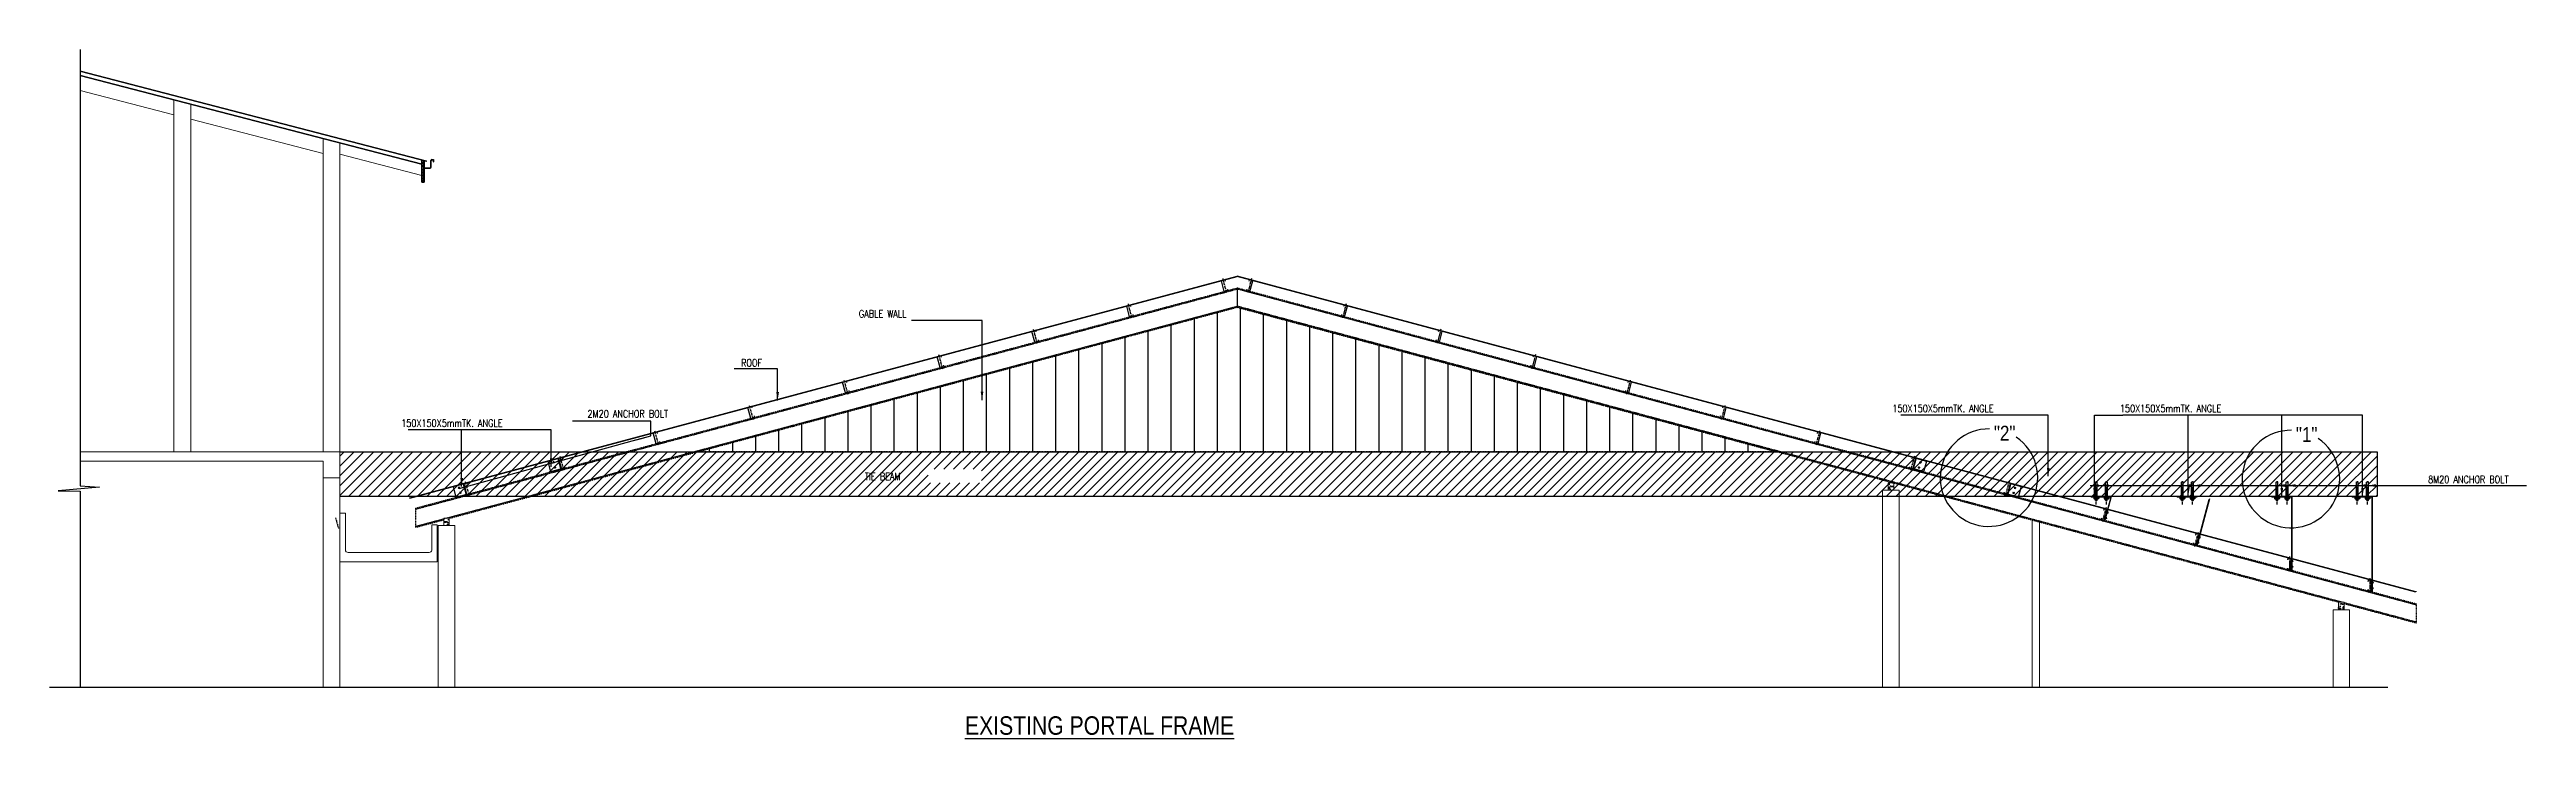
# Model space of a CAD drawing. Extents: x -95606 to 113309, y -42160 to -940.
# Drawn here: x -95606 to -94264, y -25039 to -24666 of the extents above; entities that cross this region are included whole.
import ezdxf

# ---------------------------------------------------------------- set-up
doc = ezdxf.new("R2010")
doc.units = 0
doc.header["$LTSCALE"] = 0.02
doc.header["$MEASUREMENT"] = 0
for name, pattern in [('CENTER', [50.8, 31.75, -6.35, 6.35, -6.35]), ('CENTERX2', [101.6, 63.5, -12.7, 12.7, -12.7]), ('DASHEDX2', [1.5, 1, -0.5]), ('HIDDEN', [9.525, 6.35, -3.175])]:
    doc.linetypes.add(name, pattern=pattern)
doc.layers.get('0').update_dxf_attribs({"linetype": 'CONTINUOUS'})
for name, color, linetype in [('A-5T', 4, 'CONTINUOUS'), ('A-C PURLIN', 1, 'CONTINUOUS'), ('A-DIM', 1, 'CONTINUOUS'), ('A-GRID', 7, 'CENTERX2'), ('A-OL', 2, 'CONTINUOUS'), ('A-P FRAME', 4, 'CONTINUOUS'), ('DIM', 7, 'CONTINUOUS'), ('dimentions', 8, 'CONTINUOUS'), ('EXLINE', 33, 'CONTINUOUS'), ('GUSSET', 1, 'CONTINUOUS'), ('OL', 2, 'CONTINUOUS'), ('RF5', 6, 'CONTINUOUS'), ('S-DIM', 7, 'CONTINUOUS'), ('S-TXT', 2, 'CONTINUOUS')]:
    doc.layers.add(name, color=color, linetype=linetype)
for name, color, linetype, lineweight in [('roof item 20', 7, 'CONTINUOUS', 20), ('VALAN  BO  P 25', 253, 'CONTINUOUS', 25), ('wall .35', 40, 'CONTINUOUS', 35), ('wall elevation', 40, 'CONTINUOUS', 25), ('WALL P 30', 21, 'CONTINUOUS', 30)]:
    doc.layers.add(name, color=color, linetype=linetype, lineweight=lineweight)
doc.styles.get("Standard").update_dxf_attribs({"font": 'ISOCP'})
doc.styles.add('style9', font='romans.shx', dxfattribs={"width": 0.8, "height": 4})
doc.styles.add('T25-500', font='romans.shx', dxfattribs={"height": 125})
doc.dimstyles.new('TEXT-14', dxfattribs={"dimtxt": 4, "dimasz": 4.5, "dimexe": 3, "dimexo": 6, "dimgap": 2, "dimtad": 1, "dimdec": 0, "dimrnd": 0.5, "dimzin": 1, "dimdsep": 46, "dimlunit": 4, "dimtxsty": 'style9', "dimblk": 'OBLIQUE', "dimcen": 72.09, "dimclrd": 1, "dimclre": 1, "dimclrt": 2, "dimadec": 0, "dimazin": 0, "dimtfac": 1, "dimtdec": 0, "dimtofl": 0, "dimtmove": 0, "dimatfit": 3, "dimfxl": 1, "dimfrac": 2, "dimtolj": 1, "dimtzin": 0, "dimlwd": -1, "dimarcsym": 0})
pattern_1 = [(150, (-96000.8037, -27193.2761), (-0.6868675, -1.1896894), []), (150, (-96001.4672, -27193.4539), (-0.6868675, -1.1896894), [])]

msp = doc.modelspace()

# ---------------------------------------------------------------- texts
at = {"layer": 'A-5T', "insert": (-95037.037, -25027.327), "char_height": 10, "attachment_point": 2}
msp.add_mtext('{\\fSwis721 Cn BT|b0|i0|c0|p34;\\L\\C4;EXISTING PORTAL FRAME }', dxfattribs=at)
at = {"layer": 'A-DIM', "color": 4, "ltscale": 2, "char_height": 8, "attachment_point": 9, "style": 'T25-500'}
for s, insert in [('{\\fSwis721 Cn BT|b0|i0|c0|p34;"2"}', (-94541.07, -24877.978)), ('{\\fSwis721 Cn BT|b0|i0|c0|p34;"1"}', (-94377.526, -24878.718))]:
    msp.add_mtext(s, dxfattribs=dict(at, insert=insert))
at = {"layer": 'dimentions', "color": 2, "char_height": 4, "attachment_point": 5, "style": 'style9'}
for s, insert in [('GABLE WALL ', (-95154.484, -24809.325)), ('150X150X5mmTK. ANGLE ', (-95387.795, -24868.538)), ('150X150X5mmTK. ANGLE ', (-94580.276, -24860.579)), ('150X150X5mmTK. ANGLE ', (-94457.039, -24860.579)), ('TIE BEAM ', (-95154.484, -24897.408))]:
    msp.add_mtext_dynamic_manual_height_columns(s, width=104.19387, gutter_width=16, heights=[0], dxfattribs=dict(at, insert=insert))
for s, insert, width in [('ROOF', (-95225.483, -24835.927), 2568.13945), ('2M20 ANCHOR BOLT', (-95292.538, -24863.478), 104.19387), ('8M20 ANCHOR BOLT', (-94295.773, -24899.007), 104.19387)]:
    msp.add_mtext(s, dxfattribs=dict(at, insert=insert, width=width))

# ---------------------------------------------------------------- blocks, each defined once
blk = doc.blocks.new('A$C3BE973C7')
at = {"layer": 'WALL P 30'}
h = blk.add_hatch(dxfattribs=at)
h.set_pattern_fill('AR-SAND', color=256, scale=0.05, style=0)
h.set_pattern_definition([(37.5, (-6955.9883, 1357.95), (-0.08000156, 2.4470662), [0, -1.9304, 0, -2.159, 0, -2.06375]), (7.5, (-6955.9883, 1357.95), (2.2476164, 3.5841255), [0, -1.0414, 0, -1.7399, 0, -0.66675]), (327.5, (-6957.5504, 1357.95), (3.95496185, 0.0071859), [0, -0.635, 0, -2.286, 0, -2.9845]), (317.5, (-6957.5504, 1357.95), (3.8177823, 1.1146466), [0, -0.3175, 0, -1.4986, 0, -1.7145])])
h.paths.add_polyline_path([(3, 4), (0, 4), (0, 0), (3, 0)])
at = {"layer": 'roof item 20'}
for p, q in [((0, 0), (0, 4)), ((0, 0), (0, 4)), ((0, 4), (3, 4)), ((3, 0), (0, 0)), ((3, 4), (3, 0)), ((3, 0), (3, 4))]:
    blk.add_line(p, q, dxfattribs=at)
blk = doc.blocks.new('_Oblique')
at = {"color": 0, "linetype": 'ByBlock', "lineweight": -2}
blk.add_line((-0.5, -0.5), (0.5, 0.5), dxfattribs=at)
blk = doc.blocks.new('A$C6334769A')
at = {"layer": 'GUSSET'}
h = blk.add_hatch(dxfattribs=at)
h.set_pattern_fill('LINE', color=8, scale=33, angle=-90, style=0)
h.set_pattern_definition([(90, (48431.668, -199664.318), (4.125, 2e-16), [])])
edge = h.paths.add_edge_path()
edge.add_line((13, 8), (26, 8))
edge.add_ellipse((26, 2), major_axis=(4.24, -4.24), ratio=1, start_angle=45, end_angle=135, ccw=False)
edge.add_line((32, 2), (32, 0))
edge.add_line((32, 0), (32, -2))
edge.add_ellipse((26, -2), major_axis=(4.24, 4.24), ratio=1, start_angle=225, end_angle=315, ccw=False)
edge.add_line((26, -8), (19, -8))
edge.add_line((19, -8), (13, -8))
edge.add_ellipse((13, -2), major_axis=(4.24, -4.24), ratio=1, start_angle=315, end_angle=405)
edge.add_line((19, -2), (19, 0))
edge.add_line((19, 0), (19, 2))
edge.add_ellipse((13, 2), major_axis=(4.24, -4.24), ratio=1, start_angle=45, end_angle=135)
at = {"layer": 'A-OL', "color": 1}
for p, q in [((2, 23), (0, 23)), ((0, 23), (0, -24)), ((2, -24), (2, 23)), ((2, -24), (0, -24))]:
    blk.add_line(p, q, dxfattribs=at)
at = {"layer": 'OL', "linetype": 'DASHEDX2'}
for p, q in [((0, 8), (-16, 8)), ((0, -8), (-16, -8))]:
    blk.add_line(p, q, dxfattribs=at)
at = {"layer": 'OL'}
blk.add_line((24, -8), (2, -8), dxfattribs=at)
for points in [[(2, 22), (11, 22, -0.414214), (17, 16), (17, 18)], [(2, 8), (11, 8, 0.414214), (17, 14), (17, 18)], [(19, 0), (19, 2, 0.414214), (13, 8), (6, 8)], [(32, 0), (32, 2, 0.414214), (26, 8), (11, 8)], [(19, 0), (19, -2, -0.414214), (13, -8), (11, -8)], [(32, 0), (32, -2, -0.414214), (26, -8), (11, -8)], [(2, -8), (11, -8, -0.414214), (17, -14), (17, -13)], [(2, -22), (11, -22, 0.414214), (17, -16), (17, -13)]]:
    blk.add_lwpolyline(points, format="xyb", dxfattribs=at)
blk.add_lwpolyline([(21, -8), (20, -8), (2, -8)], dxfattribs=at)
blk = doc.blocks.new('A$C266C00F5')
at = {"layer": 'A-GRID'}
blk.add_line((0, 1.4), (9.9, 1.4), dxfattribs=at)
at = {"layer": 'A-P FRAME', "color": 2, "ltscale": 7}
for p, q in [((4.5, 1.9), (12, 1.9)), ((4.5, 0.9), (12, 0.9))]:
    blk.add_line(p, q, dxfattribs=at)
at = {"layer": 'OL'}
for points in [[(11.2, 1.9), (12, 1.9, -0.414214), (12.3, 1.5), (12.3, 1.3)], [(11.2, 0.9), (12, 0.9, 0.414214), (12.3, 1.3), (12.3, 1.5)]]:
    blk.add_lwpolyline(points, format="xyb", dxfattribs=at)
at = {"layer": 'A-P FRAME', "color": 2, "ltscale": 7, "xscale": -0.06, "yscale": 0.06, "zscale": 0.06}
blk.add_blockref('A$C6334769A', (4, 1.4), dxfattribs=at)

# ---------------------------------------------------------------- hatches: boundary and pattern name
at = {"layer": 'A-C PURLIN'}
h = msp.add_hatch(dxfattribs=at)
h.set_pattern_fill('STEEL', color=256, scale=0.432672, angle=105, style=0)
h.set_pattern_definition(pattern_1)
edge = h.paths.add_edge_path()
edge.add_arc((-95330.032, -24887.784), 0.197, 105, 195)
edge.add_line((-95330.222, -24887.835), (-95328.801, -24893.138))
edge.add_arc((-95328.991, -24893.189), 0.197, -75, 15, ccw=False)
edge.add_line((-95328.94, -24893.379), (-95334.166, -24894.779))
edge.add_arc((-95334.115, -24894.969), 0.197, 105, 195)
edge.add_line((-95334.305, -24895.02), (-95328.51, -24893.467))
edge.add_line((-95328.51, -24893.467), (-95330.083, -24887.594))
h = msp.add_hatch(dxfattribs=at)
h.set_pattern_fill('STEEL', color=256, scale=0.432672, angle=105, style=0)
h.set_pattern_definition(pattern_1)
edge = h.paths.add_edge_path()
edge.add_arc((-94595.05, -24887.784), 0.197, 345, 435, ccw=False)
edge.add_line((-94594.86, -24887.835), (-94596.281, -24893.138))
edge.add_arc((-94596.091, -24893.189), 0.197, 525, 615)
edge.add_line((-94596.142, -24893.379), (-94590.916, -24894.779))
edge.add_arc((-94590.967, -24894.969), 0.197, 345, 435, ccw=False)
edge.add_line((-94590.777, -24895.02), (-94596.572, -24893.467))
edge.add_line((-94596.572, -24893.467), (-94594.999, -24887.594))
h = msp.add_hatch(dxfattribs=at)
h.set_pattern_fill('STEEL', color=256, scale=0.432672, angle=105, style=0)
h.set_pattern_definition([(150, (-96052.0801, -27207.0156), (-0.6868675, -1.1896894), []), (150, (-96052.7436, -27207.1933), (-0.6868675, -1.1896894), [])])
edge = h.paths.add_edge_path()
edge.add_arc((-95381.309, -24901.523), 0.197, 105, 195)
edge.add_line((-95381.499, -24901.574), (-95380.078, -24906.877))
edge.add_arc((-95380.268, -24906.928), 0.197, -75, 15, ccw=False)
edge.add_line((-95380.217, -24907.118), (-95385.442, -24908.518))
edge.add_arc((-95385.392, -24908.708), 0.197, 105, 195)
edge.add_line((-95385.582, -24908.759), (-95379.786, -24907.206))
edge.add_line((-95379.786, -24907.206), (-95381.36, -24901.333))
h = msp.add_hatch(dxfattribs=at)
h.set_pattern_fill('STEEL', color=256, scale=0.432672, angle=105, style=0)
h.set_pattern_definition([(150, (-95949.5274, -27207.0156), (-0.6868675, -1.1896894), []), (150, (-95950.1908, -27207.1933), (-0.6868675, -1.1896894), [])])
edge = h.paths.add_edge_path()
edge.add_arc((-94543.773, -24901.523), 0.197, 345, 435, ccw=False)
edge.add_line((-94543.583, -24901.574), (-94545.004, -24906.877))
edge.add_arc((-94544.814, -24906.928), 0.197, 525, 615)
edge.add_line((-94544.865, -24907.118), (-94539.64, -24908.518))
edge.add_arc((-94539.69, -24908.708), 0.197, 345, 435, ccw=False)
edge.add_line((-94539.5, -24908.759), (-94545.296, -24907.206))
edge.add_line((-94545.296, -24907.206), (-94543.722, -24901.333))
at = {"layer": 'dimentions', "ltscale": 2}
h = msp.add_hatch(dxfattribs=at)
h.set_pattern_fill('ANSI31', color=1, style=0)
h.set_pattern_definition([(45, (-73724.56592, 4099.36129), (-0.08838834765, 0.08838834765), [])])
h.paths.add_polyline_path([(-94496.497, -24908.129), (-94496.737, -24908.129), (-94496.737, -24908.369), (-94496.497, -24908.369), (-94489.051, -24908.369), (-94489.051, -24908.129)])
h.paths.add_polyline_path([(-94500.097, -24908.129), (-94500.097, -24908.369), (-94496.737, -24908.369), (-94496.737, -24908.129)])
h = msp.add_hatch(dxfattribs=at)
h.set_pattern_fill('ANSI31', color=1, style=0)
h.set_pattern_definition([(45, (-73677.95221, 4099.36166), (-0.08838834765, 0.08838834765), [])])
h.paths.add_polyline_path([(-94449.883, -24908.129), (-94450.123, -24908.129), (-94450.123, -24908.369), (-94449.883, -24908.369), (-94442.615, -24908.369), (-94442.615, -24908.129)])
h.paths.add_polyline_path([(-94453.484, -24908.129), (-94453.484, -24908.369), (-94450.123, -24908.369), (-94450.123, -24908.129)])
h = msp.add_hatch(dxfattribs=at)
h.set_pattern_fill('ANSI31', color=1, style=0)
h.set_pattern_definition([(45, (-73626.67585, 4099.36164), (-0.08838834765, 0.08838834765), [])])
h.paths.add_polyline_path([(-94398.607, -24908.129), (-94398.847, -24908.129), (-94398.847, -24908.369), (-94398.607, -24908.369), (-94391.338, -24908.369), (-94391.338, -24908.129)])
h.paths.add_polyline_path([(-94402.207, -24908.129), (-94402.207, -24908.369), (-94398.847, -24908.369), (-94398.847, -24908.129)])
h = msp.add_hatch(dxfattribs=at)
h.set_pattern_fill('ANSI31', color=1, style=0)
h.set_pattern_definition([(45, (-73583.18735, 4099.36164), (-0.08838834765, 0.08838834765), [])])
h.paths.add_polyline_path([(-94355.119, -24908.129), (-94355.359, -24908.129), (-94355.359, -24908.369), (-94355.119, -24908.369), (-94347.85, -24908.369), (-94347.85, -24908.129)])
h.paths.add_polyline_path([(-94358.719, -24908.129), (-94358.719, -24908.369), (-94355.359, -24908.369), (-94355.359, -24908.129)])
at = {"layer": 'GUSSET'}
h = msp.add_hatch(dxfattribs=at)
h.set_pattern_fill('LINE', color=8, scale=0.486756, angle=75.292, style=0)
h.set_pattern_definition([(254.708, (-93026.32931, -22267.48732), (0.0586903143, -0.0160470455), [])])
edge = h.paths.add_edge_path()
edge.add_line((-94491.993, -24920.059), (-94491.801, -24920.112))
edge.add_ellipse((-94491.778, -24920.026), major_axis=(0.0861, 0.0203), ratio=1, start_angle=241.416, end_angle=331.416)
edge.add_line((-94491.692, -24920.05), (-94491.684, -24920.02))
edge.add_line((-94491.684, -24920.02), (-94491.676, -24919.99))
edge.add_ellipse((-94491.761, -24919.967), major_axis=(0.0861, 0.0203), ratio=1, start_angle=331.416, end_angle=421.416)
edge.add_line((-94491.738, -24919.881), (-94491.84, -24919.853))
edge.add_line((-94491.84, -24919.853), (-94491.93, -24919.829))
edge.add_ellipse((-94491.953, -24919.914), major_axis=(0.0861, 0.0203), ratio=1, start_angle=331.416, end_angle=421.416, ccw=False)
edge.add_line((-94491.868, -24919.938), (-94491.876, -24919.967))
edge.add_line((-94491.876, -24919.967), (-94491.884, -24919.997))
edge.add_ellipse((-94491.969, -24919.974), major_axis=(0.0861, 0.0203), ratio=1, start_angle=241.416, end_angle=331.416, ccw=False)
h = msp.add_hatch(dxfattribs=at)
h.set_pattern_fill('LINE', color=8, scale=0.486756, angle=75.292, style=0)
h.set_pattern_definition([(254.708, (-93025.53215, -22264.51227), (0.0586903143, -0.0160470455), [])])
edge = h.paths.add_edge_path()
edge.add_line((-94491.196, -24917.084), (-94491.004, -24917.137))
edge.add_ellipse((-94490.981, -24917.051), major_axis=(0.0861, 0.0203), ratio=1, start_angle=241.416, end_angle=331.416)
edge.add_line((-94490.895, -24917.075), (-94490.887, -24917.045))
edge.add_line((-94490.887, -24917.045), (-94490.879, -24917.015))
edge.add_ellipse((-94490.964, -24916.992), major_axis=(0.0861, 0.0203), ratio=1, start_angle=331.416, end_angle=421.416)
edge.add_line((-94490.941, -24916.906), (-94491.043, -24916.878))
edge.add_line((-94491.043, -24916.878), (-94491.133, -24916.854))
edge.add_ellipse((-94491.156, -24916.939), major_axis=(0.0861, 0.0203), ratio=1, start_angle=331.416, end_angle=421.416, ccw=False)
edge.add_line((-94491.07, -24916.962), (-94491.079, -24916.992))
edge.add_line((-94491.079, -24916.992), (-94491.087, -24917.022))
edge.add_ellipse((-94491.172, -24916.999), major_axis=(0.0861, 0.0203), ratio=1, start_angle=241.416, end_angle=331.416, ccw=False)
h = msp.add_hatch(dxfattribs=at)
h.set_pattern_fill('LINE', color=8, scale=0.486756, angle=75.292, style=0)
h.set_pattern_definition([(254.708, (-92976.43014, -22280.85776), (0.0586903143, -0.0160470455), [])])
edge = h.paths.add_edge_path()
edge.add_line((-94442.094, -24933.43), (-94441.902, -24933.482))
edge.add_ellipse((-94441.879, -24933.397), major_axis=(0.0861, 0.0203), ratio=1, start_angle=241.416, end_angle=331.416)
edge.add_line((-94441.793, -24933.42), (-94441.785, -24933.39))
edge.add_line((-94441.785, -24933.39), (-94441.777, -24933.36))
edge.add_ellipse((-94441.862, -24933.337), major_axis=(0.0861, 0.0203), ratio=1, start_angle=331.416, end_angle=421.416)
edge.add_line((-94441.839, -24933.252), (-94441.941, -24933.224))
edge.add_line((-94441.941, -24933.224), (-94442.031, -24933.199))
edge.add_ellipse((-94442.054, -24933.285), major_axis=(0.0861, 0.0203), ratio=1, start_angle=331.416, end_angle=421.416, ccw=False)
edge.add_line((-94441.968, -24933.308), (-94441.977, -24933.338))
edge.add_line((-94441.977, -24933.338), (-94441.985, -24933.368))
edge.add_ellipse((-94442.07, -24933.345), major_axis=(0.0861, 0.0203), ratio=1, start_angle=241.416, end_angle=331.416, ccw=False)
h = msp.add_hatch(dxfattribs=at)
h.set_pattern_fill('LINE', color=8, scale=0.486756, angle=75.292, style=0)
h.set_pattern_definition([(254.708, (-92975.63298, -22277.88271), (0.0586903143, -0.0160470455), [])])
edge = h.paths.add_edge_path()
edge.add_line((-94441.296, -24930.455), (-94441.105, -24930.507))
edge.add_ellipse((-94441.082, -24930.422), major_axis=(0.0861, 0.0203), ratio=1, start_angle=241.416, end_angle=331.416)
edge.add_line((-94440.996, -24930.445), (-94440.988, -24930.415))
edge.add_line((-94440.988, -24930.415), (-94440.98, -24930.385))
edge.add_ellipse((-94441.065, -24930.362), major_axis=(0.0861, 0.0203), ratio=1, start_angle=331.416, end_angle=421.416)
edge.add_line((-94441.042, -24930.277), (-94441.144, -24930.249))
edge.add_line((-94441.144, -24930.249), (-94441.233, -24930.224))
edge.add_ellipse((-94441.257, -24930.31), major_axis=(0.0861, 0.0203), ratio=1, start_angle=331.416, end_angle=421.416, ccw=False)
edge.add_line((-94441.171, -24930.333), (-94441.18, -24930.363))
edge.add_line((-94441.18, -24930.363), (-94441.188, -24930.393))
edge.add_ellipse((-94441.273, -24930.369), major_axis=(0.0861, 0.0203), ratio=1, start_angle=241.416, end_angle=331.416, ccw=False)
h = msp.add_hatch(dxfattribs=at)
h.set_pattern_fill('LINE', color=8, scale=0.486756, angle=90.292, style=0)
h.set_pattern_definition([(269.708, (-93661.9053, -22001.88026), (0.0608437713, -0.0003100845), [])])
edge = h.paths.add_edge_path()
edge.add_line((-94391.091, -24943.41), (-94390.893, -24943.411))
edge.add_ellipse((-94390.892, -24943.322), major_axis=(0.0779, 0.0419), ratio=1, start_angle=241.416, end_angle=331.416)
edge.add_line((-94390.804, -24943.323), (-94390.804, -24943.292))
edge.add_line((-94390.804, -24943.292), (-94390.803, -24943.261))
edge.add_ellipse((-94390.892, -24943.26), major_axis=(0.0779, 0.0419), ratio=1, start_angle=331.416, end_angle=421.416)
edge.add_line((-94390.891, -24943.172), (-94390.998, -24943.171))
edge.add_line((-94390.998, -24943.171), (-94391.09, -24943.171))
edge.add_ellipse((-94391.091, -24943.259), major_axis=(0.0779, 0.0419), ratio=1, start_angle=331.416, end_angle=421.416, ccw=False)
edge.add_line((-94391.002, -24943.26), (-94391.002, -24943.291))
edge.add_line((-94391.002, -24943.291), (-94391.002, -24943.322))
edge.add_ellipse((-94391.091, -24943.321), major_axis=(0.0779, 0.0419), ratio=1, start_angle=241.416, end_angle=331.416, ccw=False)
h = msp.add_hatch(dxfattribs=at)
h.set_pattern_fill('LINE', color=8, scale=0.486756, angle=90.292, style=0)
h.set_pattern_definition([(269.708, (-93661.9053, -22004.96026), (0.0608437713, -0.0003100845), [])])
edge = h.paths.add_edge_path()
edge.add_line((-94391.091, -24946.49), (-94390.893, -24946.491))
edge.add_ellipse((-94390.892, -24946.402), major_axis=(0.0779, 0.0419), ratio=1, start_angle=241.416, end_angle=331.416)
edge.add_line((-94390.804, -24946.403), (-94390.804, -24946.372))
edge.add_line((-94390.804, -24946.372), (-94390.803, -24946.341))
edge.add_ellipse((-94390.892, -24946.34), major_axis=(0.0779, 0.0419), ratio=1, start_angle=331.416, end_angle=421.416)
edge.add_line((-94390.891, -24946.252), (-94390.998, -24946.251))
edge.add_line((-94390.998, -24946.251), (-94391.09, -24946.251))
edge.add_ellipse((-94391.091, -24946.339), major_axis=(0.0779, 0.0419), ratio=1, start_angle=331.416, end_angle=421.416, ccw=False)
edge.add_line((-94391.002, -24946.34), (-94391.002, -24946.371))
edge.add_line((-94391.002, -24946.371), (-94391.002, -24946.402))
edge.add_ellipse((-94391.091, -24946.401), major_axis=(0.0779, 0.0419), ratio=1, start_angle=241.416, end_angle=331.416, ccw=False)
h = msp.add_hatch(dxfattribs=at)
h.set_pattern_fill('LINE', color=8, scale=0.486756, angle=90.292, style=0)
h.set_pattern_definition([(269.708, (-93618.4168, -22013.53297), (0.0608437713, -0.0003100845), [])])
edge = h.paths.add_edge_path()
edge.add_line((-94347.603, -24955.063), (-94347.404, -24955.064))
edge.add_ellipse((-94347.404, -24954.975), major_axis=(0.0779, 0.0419), ratio=1, start_angle=241.416, end_angle=331.416)
edge.add_line((-94347.315, -24954.975), (-94347.315, -24954.944))
edge.add_line((-94347.315, -24954.944), (-94347.315, -24954.913))
edge.add_ellipse((-94347.403, -24954.913), major_axis=(0.0779, 0.0419), ratio=1, start_angle=331.416, end_angle=421.416)
edge.add_line((-94347.403, -24954.824), (-94347.509, -24954.824))
edge.add_line((-94347.509, -24954.824), (-94347.602, -24954.823))
edge.add_ellipse((-94347.602, -24954.912), major_axis=(0.0779, 0.0419), ratio=1, start_angle=331.416, end_angle=421.416, ccw=False)
edge.add_line((-94347.514, -24954.912), (-94347.514, -24954.943))
edge.add_line((-94347.514, -24954.943), (-94347.514, -24954.974))
edge.add_ellipse((-94347.602, -24954.974), major_axis=(0.0779, 0.0419), ratio=1, start_angle=241.416, end_angle=331.416, ccw=False)
h = msp.add_hatch(dxfattribs=at)
h.set_pattern_fill('LINE', color=8, scale=0.486756, angle=90.292, style=0)
h.set_pattern_definition([(269.708, (-93618.4168, -22016.61297), (0.0608437713, -0.0003100845), [])])
edge = h.paths.add_edge_path()
edge.add_line((-94347.603, -24958.143), (-94347.404, -24958.144))
edge.add_ellipse((-94347.404, -24958.055), major_axis=(0.0779, 0.0419), ratio=1, start_angle=241.416, end_angle=331.416)
edge.add_line((-94347.315, -24958.055), (-94347.315, -24958.024))
edge.add_line((-94347.315, -24958.024), (-94347.315, -24957.993))
edge.add_ellipse((-94347.403, -24957.993), major_axis=(0.0779, 0.0419), ratio=1, start_angle=331.416, end_angle=421.416)
edge.add_line((-94347.403, -24957.904), (-94347.509, -24957.904))
edge.add_line((-94347.509, -24957.904), (-94347.602, -24957.903))
edge.add_ellipse((-94347.602, -24957.992), major_axis=(0.0779, 0.0419), ratio=1, start_angle=331.416, end_angle=421.416, ccw=False)
edge.add_line((-94347.514, -24957.992), (-94347.514, -24958.023))
edge.add_line((-94347.514, -24958.023), (-94347.514, -24958.054))
edge.add_ellipse((-94347.602, -24958.054), major_axis=(0.0779, 0.0419), ratio=1, start_angle=241.416, end_angle=331.416, ccw=False)
at = {"layer": 'S-TXT', "linetype": 'CENTER', "lineweight": -2}
h = msp.add_hatch(dxfattribs=at)
h.set_pattern_fill('ANSI31', color=253, scale=100, angle=45)
h.set_pattern_definition([(90, (-48210.703, 2458.54), (-12.5, 3e-15), [])])
h.paths.add_polyline_path([(-95255.022, -24884.129), (-94962.541, -24805.759), (-94670.06, -24884.129)])
h = msp.add_hatch(dxfattribs=at)
h.set_pattern_fill('ANSI31', color=253, scale=30)
h.set_pattern_definition([(45, (-48210.7034, 2458.5398), (-2.65165043, 2.65165043), [])])
h.paths.add_polyline_path([(-95129.894, -24900.84), (-95129.894, -24893.561), (-95100.961, -24893.561), (-95100.961, -24900.84)])
h.paths.add_polyline_path([(-95448.448, -24884.129), (-94345.231, -24884.129), (-94345.231, -24908.129), (-95448.448, -24908.129)])
at = {"layer": 'WALL P 30'}
h = msp.add_hatch(dxfattribs=at)
h.set_pattern_fill('AR-SAND', color=256, scale=0.05, style=0)
h.set_pattern_definition([(37.5, (-101565.8834, -23546.8908), (-0.08000156, 2.4470662), [0, -1.9304, 0, -2.159, 0, -2.06375]), (7.5, (-101565.8834, -23546.891), (2.2476164, 3.5841255), [0, -1.0414, 0, -1.7399, 0, -0.66675]), (327.5, (-101567.4455, -23546.8908), (3.95496185, 0.0071859), [0, -0.635, 0, -2.286, 0, -2.9845]), (317.5, (-101567.4455, -23546.891), (3.8177823, 1.1146466), [0, -0.3175, 0, -1.4986, 0, -1.7145])])
h.paths.add_polyline_path([(-94606.895, -24900.841), (-94609.895, -24900.841), (-94609.895, -24904.841), (-94606.895, -24904.841)])
h = msp.add_hatch(dxfattribs=at)
h.set_pattern_fill('AR-SAND', color=256, scale=0.05, style=0)
h.set_pattern_definition([(142.5, (-88433.2013, -23566.1287), (0.08000156, 2.4470662), [0, -1.9304, 0, -2.159, 0, -2.06375]), (172.5, (-88433.2013, -23566.1287), (-2.2476164, 3.5841255), [0, -1.0414, 0, -1.7399, 0, -0.66675]), (212.5, (-88431.6392, -23566.1287), (-3.95496185, 0.0071859), [0, -0.635, 0, -2.286, 0, -2.9845]), (222.5, (-88431.6392, -23566.1287), (-3.8177823, 1.1146466), [0, -0.3175, 0, -1.4986, 0, -1.7145])])
h.paths.add_polyline_path([(-95392.19, -24920.079), (-95389.19, -24920.079), (-95389.19, -24924.079), (-95392.19, -24924.079)])

# ---------------------------------------------------------------- linework, layer by layer
at = {"layer": 'A-C PURLIN'}
for p, q in [((-95280.11, -24867.46), (-95322.475, -24867.46)), ((-95280.11, -24875.445), (-95280.11, -24867.46)), ((-95330.083, -24887.594), (-95335.879, -24889.147)), ((-95335.879, -24889.147), (-95334.305, -24895.02)), ((-94594.999, -24887.594), (-94589.203, -24889.147)), ((-94589.203, -24889.147), (-94590.777, -24895.02)), ((-95381.36, -24901.333), (-95387.155, -24902.886)), ((-95387.155, -24902.886), (-95385.582, -24908.759)), ((-94543.722, -24901.333), (-94537.927, -24902.886)), ((-94537.927, -24902.886), (-94539.5, -24908.759)), ((-94489.116, -24908.369), (-94500.097, -24908.369)), ((-94489.622, -24908.566), (-94499.901, -24908.566)), ((-94489.425, -24908.762), (-94492.931, -24921.845)), ((-94489.116, -24908.369), (-94492.741, -24921.896)), ((-94442.615, -24908.369), (-94453.484, -24908.369)), ((-94442.615, -24908.369), (-94453.484, -24908.369)), ((-94443.008, -24908.565), (-94453.287, -24908.565)), ((-94391.338, -24908.369), (-94402.207, -24908.369)), ((-94391.732, -24908.565), (-94402.01, -24908.565)), ((-94391.535, -24908.762), (-94391.535, -24948.406)), ((-94391.339, -24908.369), (-94391.338, -24948.457)), ((-94347.85, -24908.369), (-94358.719, -24908.369)), ((-94347.85, -24908.369), (-94358.719, -24908.369)), ((-94348.243, -24908.565), (-94358.522, -24908.565)), ((-94348.047, -24908.761), (-94348.047, -24960.059)), ((-94347.85, -24908.369), (-94347.85, -24960.11)), ((-94436.314, -24910.144), (-94443.018, -24935.166)), ((-94435.96, -24909.583), (-94442.842, -24935.268))]:
    msp.add_line(p, q, dxfattribs=at)
for points in [[(-95330.083, -24887.594), (-95328.51, -24893.467), (-95334.305, -24895.02), (-95334.305, -24895.02, -0.41421356), (-95334.166, -24894.779), (-95328.94, -24893.379, 0.41421356), (-95328.801, -24893.138), (-95330.222, -24887.835, -0.41421356), (-95330.083, -24887.594)], [(-94594.999, -24887.594), (-94596.572, -24893.467), (-94590.777, -24895.02), (-94590.777, -24895.02, 0.41421356), (-94590.916, -24894.779), (-94596.142, -24893.379, -0.41421356), (-94596.281, -24893.138), (-94594.86, -24887.835, 0.41421356), (-94594.999, -24887.594)], [(-95381.36, -24901.333), (-95379.786, -24907.206), (-95385.582, -24908.759), (-95385.582, -24908.759, -0.41421356), (-95385.442, -24908.518), (-95380.217, -24907.118, 0.41421356), (-95380.078, -24906.877), (-95381.499, -24901.574, -0.41421356), (-95381.36, -24901.333)], [(-94543.722, -24901.333), (-94545.296, -24907.206), (-94539.5, -24908.759), (-94539.5, -24908.759, 0.41421356), (-94539.64, -24908.518), (-94544.865, -24907.118, -0.41421356), (-94545.004, -24906.877), (-94543.583, -24901.574, 0.41421356), (-94543.722, -24901.333)]]:
    msp.add_lwpolyline(points, format="xyb", close=True, dxfattribs=at)
for centre, start, end in [((-94499.901, -24908.369), 180, 270), ((-94489.622, -24908.762), 0, 90), ((-94453.287, -24908.369), 180, 270), ((-94443.008, -24908.762), 0, 90), ((-94402.01, -24908.369), 180, 270), ((-94391.732, -24908.762), 0, 90), ((-94358.522, -24908.369), 180, 270), ((-94348.243, -24908.762), 0, 90)]:
    msp.add_arc(centre, 0.197, start, end, dxfattribs=at)
at = {"layer": 'A-DIM', "linetype": 'HIDDEN', "ltscale": 2}
for p, q in [((-95407.433, -24915.132), (-94962.541, -24795.923)), ((-94324.064, -24967.003), (-94962.541, -24795.923)), ((-95391.121, -24920.079), (-94962.541, -24805.241)), ((-94364.131, -24965.584), (-94962.541, -24805.241)), ((-95407.433, -24924.449), (-95392.19, -24920.365)), ((-94324.064, -24976.32), (-94363.063, -24965.87))]:
    msp.add_line(p, q, dxfattribs=at)
at = {"layer": 'A-DIM', "color": 4, "ltscale": 2}
for centre in [(-94555.375, -24898.087), (-94391.831, -24898.827)]:
    msp.add_arc(centre, 26.39, 89.364352, 56.144351, dxfattribs=at)
at = {"layer": 'A-GRID'}
for p, q in [((-94970.356, -24790.238), (-94968.311, -24797.872)), ((-94954.726, -24790.238), (-94956.771, -24797.872)), ((-95021.633, -24803.978), (-95019.587, -24811.612)), ((-94903.449, -24803.978), (-94905.495, -24811.612)), ((-95072.909, -24817.717), (-95070.864, -24825.351)), ((-94852.173, -24817.717), (-94854.218, -24825.351)), ((-95124.185, -24831.457), (-95122.14, -24839.09)), ((-94800.897, -24831.457), (-94802.942, -24839.09)), ((-95175.462, -24845.196), (-95173.416, -24852.83)), ((-94749.62, -24845.196), (-94751.666, -24852.83)), ((-95226.738, -24858.936), (-95224.693, -24866.569)), ((-94698.344, -24858.936), (-94700.389, -24866.569)), ((-95278.015, -24872.675), (-95275.969, -24880.309)), ((-94647.067, -24872.675), (-94649.113, -24880.309)), ((-95333.152, -24889.969), (-95332.034, -24889.67)), ((-95332.437, -24890.399), (-95332.748, -24889.24)), ((-95332.405, -24892.754), (-95331.288, -24892.455)), ((-95331.691, -24893.184), (-95332.002, -24892.025)), ((-95329.291, -24886.415), (-95327.245, -24894.048)), ((-94595.791, -24886.415), (-94597.837, -24894.048)), ((-94592.677, -24892.754), (-94593.794, -24892.455)), ((-94593.391, -24893.184), (-94593.08, -24892.025)), ((-94591.93, -24889.969), (-94593.048, -24889.67)), ((-94592.645, -24890.399), (-94592.334, -24889.24)), ((-95384.428, -24903.709), (-95383.31, -24903.409)), ((-95383.714, -24904.138), (-95384.024, -24902.979)), ((-95383.682, -24906.494), (-95382.564, -24906.194)), ((-95382.968, -24906.923), (-95383.278, -24905.764)), ((-95380.567, -24900.154), (-95378.522, -24907.788)), ((-94544.515, -24900.154), (-94546.56, -24907.788)), ((-94541.4, -24906.494), (-94542.518, -24906.194)), ((-94542.114, -24906.923), (-94541.804, -24905.764)), ((-94540.654, -24903.709), (-94541.772, -24903.409)), ((-94541.368, -24904.138), (-94541.058, -24902.979)), ((-94491.929, -24914.244), (-94493.975, -24921.878)), ((-94491.579, -24920.047), (-94492.947, -24919.673)), ((-94490.781, -24917.072), (-94492.15, -24916.697)), ((-94442.069, -24927.761), (-94444.115, -24935.395)), ((-94441.679, -24933.417), (-94443.048, -24933.043)), ((-94440.882, -24930.442), (-94442.25, -24930.068)), ((-94392.535, -24940.856), (-94392.535, -24948.759)), ((-94390.694, -24943.29), (-94392.113, -24943.283)), ((-94390.694, -24946.37), (-94392.113, -24946.363)), ((-94349.047, -24952.509), (-94349.047, -24960.412)), ((-94347.206, -24954.943), (-94348.624, -24954.936)), ((-94347.206, -24958.023), (-94348.624, -24958.016))]:
    msp.add_line(p, q, dxfattribs=at)
at = {"layer": 'A-OL', "color": 1, "linetype": 'DASHEDX2'}
for p, q in [((-94492.645, -24920.236), (-94492.609, -24920.246)), ((-94492.399, -24919.338), (-94492.364, -24919.347)), ((-94492.29, -24920.335), (-94492.325, -24920.326)), ((-94492.044, -24919.437), (-94492.079, -24919.427)), ((-94491.847, -24917.261), (-94491.812, -24917.271)), ((-94491.602, -24916.362), (-94491.567, -24916.372)), ((-94491.493, -24917.36), (-94491.528, -24917.351)), ((-94491.247, -24916.462), (-94491.282, -24916.452)), ((-94442.745, -24933.607), (-94442.71, -24933.616)), ((-94442.5, -24932.708), (-94442.465, -24932.718)), ((-94442.391, -24933.706), (-94442.426, -24933.696)), ((-94442.145, -24932.807), (-94442.18, -24932.798)), ((-94441.948, -24930.631), (-94441.913, -24930.641)), ((-94441.703, -24929.733), (-94441.667, -24929.743)), ((-94441.593, -24930.731), (-94441.629, -24930.721)), ((-94441.348, -24929.832), (-94441.383, -24929.823)), ((-94391.675, -24943.749), (-94391.639, -24943.749)), ((-94391.675, -24946.829), (-94391.639, -24946.829)), ((-94391.67, -24942.818), (-94391.634, -24942.818)), ((-94391.67, -24945.898), (-94391.634, -24945.898)), ((-94391.307, -24943.753), (-94391.343, -24943.753)), ((-94391.307, -24946.833), (-94391.343, -24946.833)), ((-94391.302, -24942.822), (-94391.338, -24942.821)), ((-94391.302, -24945.902), (-94391.338, -24945.901)), ((-94348.187, -24955.402), (-94348.15, -24955.402)), ((-94348.187, -24958.482), (-94348.15, -24958.482)), ((-94348.182, -24954.47), (-94348.146, -24954.47)), ((-94348.182, -24957.55), (-94348.146, -24957.55)), ((-94347.818, -24955.406), (-94347.855, -24955.406)), ((-94347.818, -24958.486), (-94347.855, -24958.486)), ((-94347.814, -24954.474), (-94347.85, -24954.474)), ((-94347.814, -24957.554), (-94347.85, -24957.554))]:
    msp.add_line(p, q, dxfattribs=at)
at = {"layer": 'A-OL', "color": 1}
for p, q in [((-94492.609, -24920.246), (-94492.364, -24919.347)), ((-94492.325, -24920.326), (-94492.079, -24919.427)), ((-94491.812, -24917.271), (-94491.567, -24916.372)), ((-94491.528, -24917.351), (-94491.282, -24916.452)), ((-94442.71, -24933.616), (-94442.465, -24932.718)), ((-94442.426, -24933.696), (-94442.18, -24932.798)), ((-94441.913, -24930.641), (-94441.667, -24929.743)), ((-94441.629, -24930.721), (-94441.383, -24929.823)), ((-94391.639, -24943.749), (-94391.634, -24942.818)), ((-94391.639, -24946.829), (-94391.634, -24945.898)), ((-94391.343, -24943.753), (-94391.338, -24942.821)), ((-94391.343, -24946.833), (-94391.338, -24945.901)), ((-94348.15, -24955.402), (-94348.146, -24954.47)), ((-94348.15, -24958.482), (-94348.146, -24957.55)), ((-94347.855, -24955.406), (-94347.85, -24954.474)), ((-94347.855, -24958.486), (-94347.85, -24957.554))]:
    msp.add_line(p, q, dxfattribs=at)
at = {"layer": 'A-P FRAME', "color": 3}
for points in [[(-94967.782, -24795.982), (-94967.575, -24796.755), (-94969.507, -24797.272), (-94971.081, -24791.399), (-94969.149, -24790.882), (-94968.942, -24791.655)], [(-94957.3, -24795.982), (-94957.507, -24796.755), (-94955.575, -24797.272), (-94954.001, -24791.399), (-94955.933, -24790.882), (-94956.14, -24791.655)], [(-95019.059, -24809.721), (-95018.851, -24810.494), (-95020.783, -24811.012), (-95022.357, -24805.139), (-95020.425, -24804.621), (-95020.218, -24805.394)], [(-94906.024, -24809.721), (-94906.231, -24810.494), (-94904.299, -24811.012), (-94902.725, -24805.139), (-94904.657, -24804.621), (-94904.864, -24805.394)], [(-95070.335, -24823.461), (-95070.128, -24824.234), (-95072.06, -24824.751), (-95073.633, -24818.878), (-95071.701, -24818.361), (-95071.494, -24819.133)], [(-94854.747, -24823.461), (-94854.954, -24824.234), (-94853.022, -24824.751), (-94851.449, -24818.878), (-94853.381, -24818.361), (-94853.588, -24819.133)], [(-95121.611, -24837.2), (-95121.404, -24837.973), (-95123.336, -24838.491), (-95124.91, -24832.618), (-95122.978, -24832.1), (-95122.771, -24832.873)], [(-94803.471, -24837.2), (-94803.678, -24837.973), (-94801.746, -24838.491), (-94800.172, -24832.618), (-94802.104, -24832.1), (-94802.311, -24832.873)], [(-95172.888, -24850.94), (-95172.681, -24851.712), (-95174.612, -24852.23), (-95176.186, -24846.357), (-95174.254, -24845.84), (-95174.047, -24846.612)], [(-94752.194, -24850.94), (-94752.401, -24851.712), (-94750.47, -24852.23), (-94748.896, -24846.357), (-94750.828, -24845.84), (-94751.035, -24846.612)], [(-95224.164, -24864.679), (-95223.957, -24865.452), (-95225.889, -24865.97), (-95227.462, -24860.097), (-95225.531, -24859.579), (-95225.323, -24860.352)], [(-94700.918, -24864.679), (-94701.125, -24865.452), (-94699.193, -24865.97), (-94697.62, -24860.097), (-94699.552, -24859.579), (-94699.759, -24860.352)], [(-95275.44, -24878.419), (-95275.233, -24879.191), (-95277.165, -24879.709), (-95278.739, -24873.836), (-95276.807, -24873.319), (-95276.6, -24874.091)], [(-94649.642, -24878.419), (-94649.849, -24879.191), (-94647.917, -24879.709), (-94646.343, -24873.836), (-94648.275, -24873.319), (-94648.482, -24874.091)], [(-95326.717, -24892.158), (-95326.51, -24892.931), (-95328.441, -24893.449), (-95330.015, -24887.576), (-95328.083, -24887.058), (-95327.876, -24887.831)], [(-94598.365, -24892.158), (-94598.572, -24892.931), (-94596.641, -24893.449), (-94595.067, -24887.576), (-94596.999, -24887.058), (-94597.206, -24887.831)], [(-95377.993, -24905.898), (-95377.786, -24906.67), (-95379.718, -24907.188), (-95381.291, -24901.315), (-95379.36, -24900.797), (-95379.153, -24901.57)], [(-94547.089, -24905.898), (-94547.296, -24906.67), (-94545.364, -24907.188), (-94543.791, -24901.315), (-94545.722, -24900.797), (-94545.929, -24901.57)], [(-94494.504, -24919.988), (-94494.711, -24920.761), (-94492.779, -24921.278), (-94491.205, -24915.405), (-94493.137, -24914.888), (-94493.344, -24915.66)], [(-94494.442, -24920.136), (-94494.591, -24920.691), (-94492.848, -24921.158), (-94491.325, -24915.474), (-94493.068, -24915.007), (-94493.217, -24915.563)], [(-94444.604, -24933.358), (-94444.811, -24934.131), (-94442.88, -24934.649), (-94441.306, -24928.776), (-94443.238, -24928.258), (-94443.445, -24929.031)], [(-94444.543, -24933.506), (-94444.692, -24934.062), (-94442.949, -24934.529), (-94441.426, -24928.845), (-94443.169, -24928.378), (-94443.318, -24928.933)], [(-94393.535, -24947.07), (-94393.535, -24947.87), (-94391.535, -24947.87), (-94391.535, -24941.79), (-94393.535, -24941.79), (-94393.535, -24942.59)], [(-94393.437, -24947.198), (-94393.437, -24947.773), (-94391.633, -24947.773), (-94391.633, -24941.888), (-94393.437, -24941.888), (-94393.437, -24942.463)], [(-94350.047, -24958.723), (-94350.047, -24959.523), (-94348.047, -24959.523), (-94348.047, -24953.443), (-94350.047, -24953.443), (-94350.047, -24954.243)], [(-94349.949, -24958.85), (-94349.949, -24959.425), (-94348.144, -24959.425), (-94348.144, -24953.541), (-94349.949, -24953.541), (-94349.949, -24954.116)]]:
    msp.add_lwpolyline(points, dxfattribs=at)
at = {"layer": 'A-P FRAME', "color": 3, "ltscale": 7}
for centre in [(-95332.593, -24889.819), (-95331.847, -24892.604), (-94593.235, -24892.604), (-94592.489, -24889.819), (-95383.869, -24903.559), (-95383.123, -24906.344), (-94541.959, -24906.344), (-94541.213, -24903.559)]:
    msp.add_circle(centre, 0.32, dxfattribs=at)
at = {"layer": 'A-P FRAME', "color": 3}
for centre, start, end in [((-94494.582, -24920.107), 348.453256, 56.593615), ((-94493.353, -24915.517), 273.406385, 341.546744), ((-94444.683, -24933.478), 348.453256, 56.593615), ((-94443.453, -24928.888), 273.406385, 341.546744), ((-94393.58, -24942.455), 288.406385, 356.546744), ((-94393.58, -24947.206), 3.453256, 71.593615), ((-94350.092, -24954.107), 288.406385, 356.546744), ((-94350.092, -24958.859), 3.453256, 71.593615)]:
    msp.add_arc(centre, 0.143, start, end, dxfattribs=at)
at = {"layer": 'dimentions', "color": 1, "ltscale": 2}
for p, q in [((-94489.051, -24908.129), (-94489.051, -24908.369)), ((-94442.615, -24908.129), (-94442.615, -24908.369)), ((-94391.338, -24908.129), (-94391.338, -24908.369)), ((-94347.85, -24908.129), (-94347.85, -24908.369))]:
    msp.add_line(p, q, dxfattribs=at)
for points in [[(-94489.116, -24908.369), (-94500.097, -24908.369), (-94500.097, -24908.129), (-94489.052, -24908.129)], [(-94442.615, -24908.369), (-94453.484, -24908.369), (-94453.484, -24908.129), (-94442.615, -24908.129)], [(-94391.338, -24908.369), (-94402.207, -24908.369), (-94402.207, -24908.129), (-94391.338, -24908.129)], [(-94347.85, -24908.369), (-94358.719, -24908.369), (-94358.719, -24908.129), (-94347.85, -24908.129)]]:
    msp.add_lwpolyline(points, dxfattribs=at)
at = {"layer": 'EXLINE', "color": 4}
for p, q in [((-95410.507, -24908.948), (-94962.549, -24788.918)), ((-95410.507, -24909.143), (-94962.549, -24789.113)), ((-94324.143, -24960.167), (-94962.549, -24789.113)), ((-94324.143, -24959.972), (-94962.548, -24788.918)), ((-95410.507, -24909.143), (-95410.507, -24908.948)), ((-94324.064, -24959.674), (-94324.064, -24959.869))]:
    msp.add_line(p, q, dxfattribs=at)
at = {"layer": 'EXLINE', "color": 2, "linetype": 'HIDDEN'}
for p, q in [((-95407.433, -24914.614), (-94962.541, -24795.406)), ((-94324.064, -24966.485), (-94962.541, -24795.406)), ((-95389.19, -24920.079), (-94962.541, -24805.759)), ((-94366.063, -24965.584), (-94962.541, -24805.759)), ((-95407.433, -24914.614), (-95407.433, -24924.967)), ((-95407.433, -24924.967), (-95392.19, -24920.883)), ((-94324.064, -24976.838), (-94363.063, -24966.388)), ((-94324.064, -24966.485), (-94324.064, -24976.838))]:
    msp.add_line(p, q, dxfattribs=at)
at = {"layer": 'EXLINE', "color": 2}
msp.add_line((-94962.541, -24795.406), (-94962.541, -24805.759), dxfattribs=at)
at = {"layer": 'EXLINE'}
for p, q in [((-95448.448, -24884.129), (-94345.231, -24884.129)), ((-94345.231, -24884.129), (-94345.231, -24908.129)), ((-95448.448, -24908.129), (-94345.231, -24908.129))]:
    msp.add_line(p, q, dxfattribs=at)
at = {"layer": 'EXLINE', "color": 2, "linetype": 'HIDDEN'}
msp.add_lwpolyline([(-95255.022, -24884.129), (-94962.541, -24805.759), (-94670.06, -24884.129), (-95255.022, -24884.129)], dxfattribs=at)
at = {"layer": 'OL'}
for p, q in [((-94492.399, -24919.338), (-94492.645, -24920.236)), ((-94492.044, -24919.437), (-94492.29, -24920.335)), ((-94491.773, -24919.872), (-94492.142, -24919.771)), ((-94491.602, -24916.362), (-94491.847, -24917.261)), ((-94491.247, -24916.462), (-94491.493, -24917.36)), ((-94490.976, -24916.897), (-94491.344, -24916.796)), ((-94442.5, -24932.708), (-94442.745, -24933.607)), ((-94442.145, -24932.807), (-94442.391, -24933.706)), ((-94441.874, -24933.242), (-94442.242, -24933.141)), ((-94441.703, -24929.733), (-94441.948, -24930.631)), ((-94441.348, -24929.832), (-94441.593, -24930.731)), ((-94441.077, -24930.267), (-94441.445, -24930.166)), ((-94391.67, -24942.818), (-94391.675, -24943.749)), ((-94391.67, -24945.898), (-94391.675, -24946.829)), ((-94390.928, -24943.172), (-94391.31, -24943.17)), ((-94390.928, -24946.252), (-94391.31, -24946.25)), ((-94391.302, -24942.822), (-94391.307, -24943.753)), ((-94391.302, -24945.902), (-94391.307, -24946.833)), ((-94348.182, -24954.47), (-94348.187, -24955.402)), ((-94348.182, -24957.55), (-94348.187, -24958.482)), ((-94347.439, -24954.824), (-94347.821, -24954.822)), ((-94347.439, -24957.904), (-94347.821, -24957.902)), ((-94347.814, -24954.474), (-94347.818, -24955.406)), ((-94347.814, -24957.554), (-94347.818, -24958.486))]:
    msp.add_line(p, q, dxfattribs=at)
for points in [[(-94492.628, -24920.174), (-94492.813, -24920.124, -0.41421356), (-94492.875, -24920.015), (-94492.861, -24919.965)], [(-94492.554, -24919.904), (-94492.739, -24919.853, 0.41421356), (-94492.847, -24919.915), (-94492.861, -24919.965)], [(-94492.814, -24919.709), (-94492.822, -24919.739, 0.41421356), (-94492.76, -24919.848), (-94492.6, -24919.891)], [(-94492.814, -24919.709), (-94492.806, -24919.679, -0.41421356), (-94492.697, -24919.617), (-94492.595, -24919.645)], [(-94492.491, -24919.673), (-94492.676, -24919.623, -0.41421356), (-94492.738, -24919.514), (-94492.724, -24919.464)], [(-94492.417, -24919.403), (-94492.602, -24919.352, 0.41421356), (-94492.71, -24919.414), (-94492.724, -24919.464)], [(-94492.273, -24920.273), (-94492.088, -24920.324, 0.41421356), (-94491.979, -24920.262), (-94491.966, -24920.212)], [(-94492.199, -24920.003), (-94492.014, -24920.054, -0.41421356), (-94491.952, -24920.162), (-94491.966, -24920.212)], [(-94491.876, -24919.967), (-94491.884, -24919.997, -0.41421356), (-94491.993, -24920.059), (-94492.153, -24920.016)], [(-94492.136, -24919.772), (-94491.951, -24919.823, 0.41421356), (-94491.842, -24919.761), (-94491.829, -24919.711)], [(-94491.684, -24920.02), (-94491.692, -24920.05, -0.41421356), (-94491.801, -24920.112), (-94492.091, -24920.033)], [(-94491.83, -24917.199), (-94492.015, -24917.149, -0.41421356), (-94492.077, -24917.04), (-94492.064, -24916.99)], [(-94491.757, -24916.929), (-94491.941, -24916.878, 0.41421356), (-94492.05, -24916.94), (-94492.064, -24916.99)], [(-94492.062, -24919.502), (-94491.877, -24919.553, -0.41421356), (-94491.815, -24919.661), (-94491.829, -24919.711)], [(-94491.876, -24919.967), (-94491.868, -24919.938, 0.41421356), (-94491.93, -24919.829), (-94492.032, -24919.801)], [(-94492.017, -24916.734), (-94492.025, -24916.764, 0.41421356), (-94491.963, -24916.872), (-94491.802, -24916.916)], [(-94492.017, -24916.734), (-94492.008, -24916.704, -0.41421356), (-94491.9, -24916.642), (-94491.797, -24916.67)], [(-94491.684, -24920.02), (-94491.676, -24919.99, 0.41421356), (-94491.738, -24919.881), (-94491.957, -24919.821)], [(-94491.693, -24916.698), (-94491.878, -24916.648, -0.41421356), (-94491.94, -24916.539), (-94491.927, -24916.489)], [(-94491.62, -24916.428), (-94491.805, -24916.377, 0.41421356), (-94491.913, -24916.439), (-94491.927, -24916.489)], [(-94491.476, -24917.298), (-94491.291, -24917.349, 0.41421356), (-94491.182, -24917.287), (-94491.168, -24917.237)], [(-94491.402, -24917.028), (-94491.217, -24917.079, -0.41421356), (-94491.155, -24917.187), (-94491.168, -24917.237)], [(-94491.079, -24916.992), (-94491.087, -24917.022, -0.41421356), (-94491.196, -24917.084), (-94491.356, -24917.041)], [(-94491.339, -24916.797), (-94491.154, -24916.848, 0.41421356), (-94491.045, -24916.786), (-94491.031, -24916.736)], [(-94490.887, -24917.045), (-94490.895, -24917.075, -0.41421356), (-94491.004, -24917.137), (-94491.294, -24917.057)], [(-94491.265, -24916.527), (-94491.08, -24916.578, -0.41421356), (-94491.018, -24916.686), (-94491.031, -24916.736)], [(-94491.079, -24916.992), (-94491.07, -24916.962, 0.41421356), (-94491.133, -24916.854), (-94491.235, -24916.826)], [(-94490.887, -24917.045), (-94490.879, -24917.015, 0.41421356), (-94490.941, -24916.906), (-94491.16, -24916.846)], [(-94442.728, -24933.545), (-94442.913, -24933.494, -0.41421356), (-94442.975, -24933.385), (-94442.962, -24933.336)], [(-94442.655, -24933.274), (-94442.839, -24933.224, 0.41421356), (-94442.948, -24933.286), (-94442.962, -24933.336)], [(-94442.915, -24933.079), (-94442.923, -24933.109, 0.41421356), (-94442.861, -24933.218), (-94442.7, -24933.262)], [(-94442.915, -24933.079), (-94442.906, -24933.049, -0.41421356), (-94442.798, -24932.987), (-94442.695, -24933.015)], [(-94442.591, -24933.044), (-94442.776, -24932.993, -0.41421356), (-94442.838, -24932.884), (-94442.825, -24932.835)], [(-94442.518, -24932.773), (-94442.703, -24932.723, 0.41421356), (-94442.811, -24932.785), (-94442.825, -24932.835)], [(-94442.374, -24933.644), (-94442.189, -24933.694, 0.41421356), (-94442.08, -24933.632), (-94442.066, -24933.583)], [(-94442.3, -24933.373), (-94442.115, -24933.424, -0.41421356), (-94442.053, -24933.533), (-94442.066, -24933.583)], [(-94441.977, -24933.338), (-94441.985, -24933.368, -0.41421356), (-94442.094, -24933.43), (-94442.254, -24933.386)], [(-94442.237, -24933.143), (-94442.052, -24933.193, 0.41421356), (-94441.943, -24933.131), (-94441.929, -24933.082)], [(-94441.785, -24933.39), (-94441.793, -24933.42, -0.41421356), (-94441.902, -24933.482), (-94442.192, -24933.403)], [(-94441.931, -24930.57), (-94442.116, -24930.519, -0.41421356), (-94442.178, -24930.41), (-94442.165, -24930.361)], [(-94441.857, -24930.299), (-94442.042, -24930.249, 0.41421356), (-94442.151, -24930.311), (-94442.165, -24930.361)], [(-94442.163, -24932.873), (-94441.978, -24932.923, -0.41421356), (-94441.916, -24933.032), (-94441.929, -24933.082)], [(-94441.977, -24933.338), (-94441.968, -24933.308, 0.41421356), (-94442.031, -24933.199), (-94442.133, -24933.171)], [(-94442.117, -24930.104), (-94442.126, -24930.134, 0.41421356), (-94442.064, -24930.243), (-94441.903, -24930.287)], [(-94442.117, -24930.104), (-94442.109, -24930.074, -0.41421356), (-94442.001, -24930.012), (-94441.898, -24930.04)], [(-94441.785, -24933.39), (-94441.777, -24933.36, 0.41421356), (-94441.839, -24933.252), (-94442.058, -24933.192)], [(-94441.794, -24930.069), (-94441.979, -24930.018, -0.41421356), (-94442.041, -24929.909), (-94442.028, -24929.86)], [(-94441.72, -24929.798), (-94441.905, -24929.748, 0.41421356), (-94442.014, -24929.81), (-94442.028, -24929.86)], [(-94441.577, -24930.669), (-94441.392, -24930.719, 0.41421356), (-94441.283, -24930.657), (-94441.269, -24930.608)], [(-94441.503, -24930.398), (-94441.318, -24930.449, -0.41421356), (-94441.256, -24930.558), (-94441.269, -24930.608)], [(-94441.18, -24930.363), (-94441.188, -24930.393, -0.41421356), (-94441.296, -24930.455), (-94441.457, -24930.411)], [(-94441.44, -24930.168), (-94441.255, -24930.218, 0.41421356), (-94441.146, -24930.156), (-94441.132, -24930.107)], [(-94440.988, -24930.415), (-94440.996, -24930.445, -0.41421356), (-94441.105, -24930.507), (-94441.395, -24930.428)], [(-94441.366, -24929.897), (-94441.181, -24929.948, -0.41421356), (-94441.119, -24930.057), (-94441.132, -24930.107)], [(-94441.18, -24930.363), (-94441.171, -24930.333, 0.41421356), (-94441.233, -24930.224), (-94441.336, -24930.196)], [(-94440.988, -24930.415), (-94440.98, -24930.385, 0.41421356), (-94441.042, -24930.277), (-94441.261, -24930.217)], [(-94391.975, -24943.284), (-94391.975, -24943.253, -0.41421356), (-94391.886, -24943.165), (-94391.78, -24943.165)], [(-94391.975, -24943.284), (-94391.975, -24943.315, 0.41421356), (-94391.887, -24943.404), (-94391.721, -24943.404)], [(-94391.975, -24946.364), (-94391.975, -24946.333, -0.41421356), (-94391.886, -24946.245), (-94391.78, -24946.245)], [(-94391.975, -24946.364), (-94391.975, -24946.395, 0.41421356), (-94391.887, -24946.484), (-94391.721, -24946.484)], [(-94391.675, -24943.685), (-94391.867, -24943.684, -0.41421356), (-94391.955, -24943.595), (-94391.954, -24943.543)], [(-94391.675, -24946.765), (-94391.867, -24946.764, -0.41421356), (-94391.955, -24946.675), (-94391.954, -24946.623)], [(-94391.673, -24943.405), (-94391.865, -24943.404, 0.41421356), (-94391.954, -24943.492), (-94391.954, -24943.543)], [(-94391.673, -24946.485), (-94391.865, -24946.484, 0.41421356), (-94391.954, -24946.572), (-94391.954, -24946.623)], [(-94391.671, -24942.885), (-94391.862, -24942.884, 0.41421356), (-94391.951, -24942.972), (-94391.952, -24943.024)], [(-94391.672, -24943.166), (-94391.864, -24943.165, -0.41421356), (-94391.952, -24943.076), (-94391.952, -24943.024)], [(-94391.671, -24945.965), (-94391.862, -24945.964, 0.41421356), (-94391.951, -24946.052), (-94391.952, -24946.104)], [(-94391.672, -24946.246), (-94391.864, -24946.245, -0.41421356), (-94391.952, -24946.156), (-94391.952, -24946.104)], [(-94391.307, -24943.689), (-94391.115, -24943.69, 0.41421356), (-94391.026, -24943.602), (-94391.026, -24943.55)], [(-94391.307, -24946.769), (-94391.115, -24946.77, 0.41421356), (-94391.026, -24946.682), (-94391.026, -24946.63)], [(-94391.305, -24943.409), (-94391.113, -24943.41, -0.41421356), (-94391.025, -24943.499), (-94391.026, -24943.55)], [(-94391.305, -24946.489), (-94391.113, -24946.49, -0.41421356), (-94391.025, -24946.579), (-94391.026, -24946.63)], [(-94391.304, -24943.17), (-94391.112, -24943.171, 0.41421356), (-94391.023, -24943.083), (-94391.023, -24943.031)], [(-94391.304, -24946.25), (-94391.112, -24946.251, 0.41421356), (-94391.023, -24946.163), (-94391.023, -24946.111)], [(-94391.302, -24942.889), (-94391.111, -24942.89, -0.41421356), (-94391.023, -24942.979), (-94391.023, -24943.031)], [(-94391.302, -24945.969), (-94391.111, -24945.97, -0.41421356), (-94391.023, -24946.059), (-94391.023, -24946.111)], [(-94391.002, -24943.291), (-94391.002, -24943.322, -0.41421356), (-94391.091, -24943.41), (-94391.258, -24943.409)], [(-94391.002, -24946.371), (-94391.002, -24946.402, -0.41421356), (-94391.091, -24946.49), (-94391.258, -24946.489)], [(-94391.002, -24943.291), (-94391.002, -24943.26, 0.41421356), (-94391.09, -24943.171), (-94391.196, -24943.17)], [(-94391.002, -24946.371), (-94391.002, -24946.34, 0.41421356), (-94391.09, -24946.251), (-94391.196, -24946.25)], [(-94390.804, -24943.292), (-94390.804, -24943.323, -0.41421356), (-94390.893, -24943.411), (-94391.193, -24943.409)], [(-94390.804, -24946.372), (-94390.804, -24946.403, -0.41421356), (-94390.893, -24946.491), (-94391.193, -24946.489)], [(-94390.804, -24943.292), (-94390.803, -24943.261, 0.41421356), (-94390.891, -24943.172), (-94391.119, -24943.171)], [(-94390.804, -24946.372), (-94390.803, -24946.341, 0.41421356), (-94390.891, -24946.252), (-94391.119, -24946.251)], [(-94348.487, -24954.936), (-94348.486, -24954.905, -0.41421356), (-94348.397, -24954.817), (-94348.291, -24954.818)], [(-94348.487, -24954.936), (-94348.487, -24954.967, 0.41421356), (-94348.399, -24955.056), (-94348.232, -24955.057)], [(-94348.487, -24958.016), (-94348.486, -24957.985, -0.41421356), (-94348.397, -24957.897), (-94348.291, -24957.898)], [(-94348.487, -24958.016), (-94348.487, -24958.047, 0.41421356), (-94348.399, -24958.136), (-94348.232, -24958.137)], [(-94348.185, -24955.057), (-94348.377, -24955.056, 0.41421356), (-94348.466, -24955.145), (-94348.466, -24955.196)], [(-94348.186, -24955.338), (-94348.378, -24955.337, -0.41421356), (-94348.466, -24955.248), (-94348.466, -24955.196)], [(-94348.185, -24958.137), (-94348.377, -24958.136, 0.41421356), (-94348.466, -24958.225), (-94348.466, -24958.276)], [(-94348.186, -24958.418), (-94348.378, -24958.417, -0.41421356), (-94348.466, -24958.328), (-94348.466, -24958.276)], [(-94348.182, -24954.538), (-94348.374, -24954.537, 0.41421356), (-94348.463, -24954.625), (-94348.463, -24954.677)], [(-94348.184, -24954.818), (-94348.375, -24954.817, -0.41421356), (-94348.463, -24954.728), (-94348.463, -24954.677)], [(-94348.182, -24957.618), (-94348.374, -24957.617, 0.41421356), (-94348.463, -24957.705), (-94348.463, -24957.757)], [(-94348.184, -24957.898), (-94348.375, -24957.897, -0.41421356), (-94348.463, -24957.808), (-94348.463, -24957.757)], [(-94347.818, -24955.342), (-94347.626, -24955.343, 0.41421356), (-94347.537, -24955.255), (-94347.537, -24955.203)], [(-94347.818, -24958.422), (-94347.626, -24958.423, 0.41421356), (-94347.537, -24958.335), (-94347.537, -24958.283)], [(-94347.817, -24955.061), (-94347.625, -24955.062, -0.41421356), (-94347.537, -24955.151), (-94347.537, -24955.203)], [(-94347.817, -24958.141), (-94347.625, -24958.142, -0.41421356), (-94347.537, -24958.231), (-94347.537, -24958.283)], [(-94347.815, -24954.822), (-94347.624, -24954.823, 0.41421356), (-94347.535, -24954.735), (-94347.534, -24954.684)], [(-94347.815, -24957.902), (-94347.624, -24957.903, 0.41421356), (-94347.535, -24957.815), (-94347.534, -24957.764)], [(-94347.814, -24954.542), (-94347.622, -24954.543, -0.41421356), (-94347.534, -24954.632), (-94347.534, -24954.684)], [(-94347.814, -24957.622), (-94347.622, -24957.623, -0.41421356), (-94347.534, -24957.712), (-94347.534, -24957.764)], [(-94347.514, -24954.943), (-94347.514, -24954.974, -0.41421356), (-94347.603, -24955.063), (-94347.769, -24955.062)], [(-94347.514, -24958.023), (-94347.514, -24958.054, -0.41421356), (-94347.603, -24958.143), (-94347.769, -24958.142)], [(-94347.514, -24954.943), (-94347.514, -24954.912, 0.41421356), (-94347.602, -24954.823), (-94347.708, -24954.823)], [(-94347.514, -24958.023), (-94347.514, -24957.992, 0.41421356), (-94347.602, -24957.903), (-94347.708, -24957.903)], [(-94347.315, -24954.944), (-94347.315, -24954.975, -0.41421356), (-94347.404, -24955.064), (-94347.705, -24955.062)], [(-94347.315, -24958.024), (-94347.315, -24958.055, -0.41421356), (-94347.404, -24958.144), (-94347.705, -24958.142)], [(-94347.315, -24954.944), (-94347.315, -24954.913, 0.41421356), (-94347.403, -24954.824), (-94347.63, -24954.823)], [(-94347.315, -24958.024), (-94347.315, -24957.993, 0.41421356), (-94347.403, -24957.904), (-94347.63, -24957.903)]]:
    msp.add_lwpolyline(points, format="xyb", dxfattribs=at)
for points in [[(-94492.518, -24919.911), (-94492.233, -24919.989)], [(-94492.171, -24919.761), (-94492.456, -24919.683)], [(-94491.814, -24919.861), (-94491.83, -24919.856), (-94492.142, -24919.771)], [(-94491.721, -24916.935), (-94491.436, -24917.014)], [(-94491.373, -24916.786), (-94491.658, -24916.708)], [(-94491.017, -24916.885), (-94491.033, -24916.881), (-94491.344, -24916.796)], [(-94442.619, -24933.281), (-94442.334, -24933.359)], [(-94442.271, -24933.132), (-94442.556, -24933.053)], [(-94441.915, -24933.231), (-94441.931, -24933.227), (-94442.242, -24933.141)], [(-94441.821, -24930.306), (-94441.536, -24930.384)], [(-94441.474, -24930.156), (-94441.759, -24930.078)], [(-94441.117, -24930.256), (-94441.133, -24930.252), (-94441.445, -24930.166)], [(-94391.637, -24943.402), (-94391.341, -24943.404)], [(-94391.637, -24946.482), (-94391.341, -24946.484)], [(-94391.34, -24943.168), (-94391.636, -24943.166)], [(-94391.34, -24946.248), (-94391.636, -24946.246)], [(-94390.97, -24943.171), (-94390.987, -24943.171), (-94391.31, -24943.17)], [(-94390.97, -24946.251), (-94390.987, -24946.251), (-94391.31, -24946.25)], [(-94348.149, -24955.055), (-94347.853, -24955.056)], [(-94348.149, -24958.135), (-94347.853, -24958.136)], [(-94347.852, -24954.82), (-94348.147, -24954.819)], [(-94347.852, -24957.9), (-94348.147, -24957.899)], [(-94347.481, -24954.824), (-94347.498, -24954.824), (-94347.821, -24954.822)], [(-94347.481, -24957.904), (-94347.498, -24957.904), (-94347.821, -24957.902)]]:
    msp.add_lwpolyline(points, dxfattribs=at)
at = {"layer": 'roof item 20'}
for p, q in [((-95401.465, -24726.495), (-95589.059, -24677.824)), ((-95404.006, -24728.403), (-95589.059, -24680.391)), ((-95538.449, -24701.595), (-95589.059, -24688.465)), ((-95457.448, -24722.611), (-95529.183, -24704)), ((-95404.006, -24734.41), (-95448.448, -24722.88)), ((-95401.465, -24726.475), (-95401.465, -24726.805)), ((-94609.895, -24904.841), (-94609.895, -24900.841)), ((-94609.895, -24904.841), (-94609.895, -24900.841)), ((-94609.895, -24900.841), (-94606.895, -24900.841)), ((-94606.895, -24900.841), (-94606.895, -24904.841)), ((-94606.895, -24904.841), (-94606.895, -24900.841)), ((-95392.19, -24920.079), (-95392.19, -24924.079)), ((-95392.19, -24924.079), (-95392.19, -24920.079)), ((-95389.19, -24920.079), (-95392.19, -24920.079)), ((-95389.19, -24920.079), (-95389.18, -24920.076)), ((-95389.19, -24924.079), (-95389.19, -24920.079)), ((-95389.19, -24924.079), (-95389.19, -24920.079)), ((-95392.19, -24924.079), (-95389.19, -24924.079))]:
    msp.add_line(p, q, dxfattribs=at)
at = {"layer": 'S-DIM', "color": 1}
msp.add_lwpolyline([(-95589.059, -24666.222), (-95589.059, -24902.533), (-95578.541, -24903.224), (-95600.95, -24905.158), (-95589.04, -24905.353), (-95589.04, -25011.621)], dxfattribs=at)
at = {"layer": 'S-TXT', "linetype": 'CENTER', "lineweight": -2}
msp.add_line((-95450.756, -24919.928), (-95449.182, -24925.801), dxfattribs=at)
at = {"layer": 'S-TXT', "lineweight": -2}
msp.add_line((-95605.679, -25011.621), (-94339.436, -25011.621), dxfattribs=at)
at = {"layer": 'VALAN  BO  P 25'}
for p, q in [((-95404.006, -24726.146), (-95402.734, -24726.559)), ((-95404.006, -24726.543), (-95403.707, -24726.243)), ((-95404.006, -24726.848), (-95403.476, -24726.318)), ((-95404.006, -24728.134), (-95402.975, -24727.102)), ((-95404.006, -24728.439), (-95402.984, -24727.416)), ((-95404.006, -24729.725), (-95402.975, -24728.693)), ((-95404.006, -24730.03), (-95402.975, -24728.998)), ((-95404.006, -24731.621), (-95402.975, -24730.589)), ((-95404.006, -24731.926), (-95402.975, -24730.894)), ((-95404.006, -24733.212), (-95402.975, -24732.18)), ((-95404.006, -24733.517), (-95402.975, -24732.485)), ((-95404.006, -24734.814), (-95402.975, -24733.783)), ((-95404.006, -24735.119), (-95402.975, -24734.088)), ((-95402.975, -24737.982), (-95402.975, -24726.481)), ((-95402.734, -24726.559), (-95402.734, -24729.728)), ((-95402.725, -24730.98), (-95402.725, -24737.982)), ((-95402.234, -24730.228), (-95399.734, -24730.228)), ((-95402.234, -24730.478), (-95399.484, -24730.478)), ((-95399.234, -24729.728), (-95399.234, -24726.228)), ((-95399.234, -24729.728), (-95399.234, -24726.478)), ((-95398.984, -24729.978), (-95398.984, -24726.478)), ((-95398.734, -24725.728), (-95397.734, -24725.728)), ((-95398.734, -24725.728), (-95397.984, -24725.728)), ((-95398.484, -24725.978), (-95397.984, -24725.978)), ((-95397.984, -24725.978), (-95397.984, -24726.978)), ((-95397.984, -24726.978), (-95397.734, -24726.978)), ((-95397.734, -24725.728), (-95397.734, -24725.978)), ((-95397.734, -24725.978), (-95397.734, -24726.978)), ((-95404.006, -24736.417), (-95402.975, -24735.385)), ((-95404.006, -24736.722), (-95402.975, -24735.69)), ((-95403.969, -24737.982), (-95402.975, -24736.988)), ((-95403.664, -24737.982), (-95402.975, -24737.293)), ((-95402.725, -24737.982), (-95402.975, -24737.982))]:
    msp.add_line(p, q, dxfattribs=at)
for centre, start, end in [((-95402.234, -24729.728), 180, 270), ((-95402.234, -24730.978), 90, 180), ((-95399.734, -24729.728), 270, 0), ((-95399.484, -24729.978), 270, 0), ((-95398.734, -24726.228), 90, 180), ((-95398.484, -24726.478), 90, 180)]:
    msp.add_arc(centre, 0.5, start, end, dxfattribs=at)
at = {"layer": 'wall .35', "lineweight": 18}
for p, q in [((-95457.448, -24884.129), (-95457.448, -24714.538)), ((-95448.448, -24884.129), (-95448.448, -24716.873)), ((-95457.448, -25011.621), (-95457.448, -24895.129)), ((-95448.448, -25011.621), (-95448.448, -24898.129)), ((-94613.041, -24968.129), (-94613.041, -24904.841)), ((-94604.041, -24968.129), (-94604.041, -24904.841)), ((-94532.041, -24921.078), (-94532.041, -25011.621)), ((-94528.041, -24922.116), (-94528.041, -25011.621)), ((-94613.041, -25011.621), (-94613.041, -24968.129)), ((-94604.041, -25011.621), (-94604.041, -24968.129)), ((-94369.041, -25011.621), (-94369.041, -24969.584))]:
    msp.add_line(p, q, dxfattribs=at)
at = {"layer": 'wall .35'}
for p in [(-95404.006, -24726.146), (-95402.85, -24737.982)]:
    msp.add_line(p, (-95404.006, -24737.982), dxfattribs=at)
at = {"layer": 'wall .35', "lineweight": 18}
for points in [[(-95589.059, -24884.129), (-95448.448, -24884.129), (-95448.448, -24898.129), (-95457.448, -24898.129), (-95457.448, -24889.129)], [(-95457.448, -24889.129), (-95589.059, -24889.162)]]:
    msp.add_lwpolyline(points, dxfattribs=at)
at = {"layer": 'wall elevation', "lineweight": 18}
for p, q in [((-95401.465, -24726.805), (-95589.059, -24678.134)), ((-95404.006, -24728.093), (-95589.059, -24680.082)), ((-95538.449, -24693.522), (-95538.449, -24884.129)), ((-95529.183, -24695.926), (-95529.183, -24884.129)), ((-94613.041, -24904.841), (-94604.041, -24904.841)), ((-95448.443, -24917.23), (-95445.443, -24917.23)), ((-95445.443, -24937.155), (-95445.443, -24917.23)), ((-95398.682, -24937.318), (-95398.682, -24923.687)), ((-95395.682, -24923.687), (-95398.682, -24923.687)), ((-95395.682, -24943.581), (-95395.682, -24923.687)), ((-95386.159, -24924.079), (-95395.159, -24924.079)), ((-95395.159, -25011.621), (-95395.159, -24924.079)), ((-95386.159, -25011.621), (-95386.159, -24924.079)), ((-95395.682, -24943.581), (-95448.443, -24943.581)), ((-95400.099, -24938.581), (-95444.016, -24938.581)), ((-94360.041, -24969.584), (-94369.041, -24969.584)), ((-94360.041, -25011.621), (-94360.041, -24969.584)), ((-94360.041, -25002.919), (-94360.041, -25011.621))]:
    msp.add_line(p, q, dxfattribs=at)
for centre, start, end in [((-95444.016, -24937.155), 180, 270), ((-95400.099, -24937.155), 270, 353.410189)]:
    msp.add_arc(centre, 1.427, start, end, dxfattribs=at)

# ---------------------------------------------------------------- block references
at = {"layer": 'RF5', "lineweight": -2, "xscale": -1, "rotation": 270}
for p in [(-94498.665, -24912.57), (-94493.154, -24912.57), (-94452.052, -24912.57), (-94446.54, -24912.57), (-94400.775, -24912.57), (-94395.264, -24912.57), (-94357.287, -24912.57), (-94351.775, -24912.57)]:
    msp.add_blockref('A$C266C00F5', p, dxfattribs=at)
at = {"layer": 'wall elevation', "lineweight": 18, "xscale": -1}
msp.add_blockref('A$C3BE973C7', (-94363.063, -24969.584), dxfattribs=at)

msp.set_redraw_order([(e.dxf.handle, doc.entitydb.next_handle()) for e in msp.query("TEXT MTEXT ATTDEF DIMENSION ARC_DIMENSION")])  # texts and dimensions are drawn at this point

# ---------------------------------------------------------------- leaders
at = {"layer": 'DIM'}
for points in [[(-95211.382, -24856.252), (-95211.382, -24839.225), (-95234.909, -24839.225)], [(-94523.281, -24897.324), (-94523.281, -24864.193), (-94603.169, -24864.193)], [(-94498.165, -24908.219), (-94498.165, -24864.193), (-94482.962, -24864.193)], [(-94500.506, -24902.364), (-94284.741, -24902.364)], [(-94495.124, -24902.364), (-94299.14, -24902.364)], [(-94450.603, -24902.364), (-94264.294, -24902.364)], [(-94445.174, -24902.364), (-94264.294, -24902.364)], [(-94399.409, -24902.364), (-94264.294, -24902.364)], [(-94393.82, -24902.364), (-94264.294, -24902.364)], [(-94355.744, -24902.364), (-94264.294, -24902.364)], [(-94350.328, -24902.364), (-94264.294, -24902.364)]]:
    msp.add_leader(points, dimstyle='TEXT-14', override={"dimtad": 0}, dxfattribs=at)
at = {"layer": 'EXLINE'}
for points in [[(-95100.69, -24856.037), (-95100.69, -24812.939), (-95138.926, -24812.939)], [(-94447.477, -24908.219), (-94447.477, -24864.193), (-94482.962, -24864.193)], [(-94396.789, -24908.219), (-94396.789, -24864.193), (-94460.984, -24864.193)], [(-94353.064, -24908.219), (-94353.064, -24864.193), (-94417.259, -24864.193)], [(-95382.501, -24902.824), (-95382.501, -24872.152), (-95411.513, -24872.152)], [(-95334.001, -24892.156), (-95334.001, -24872.152), (-95398.196, -24872.152)], [(-95383.786, -24903.868), (-95332.034, -24889.67), (-95290.216, -24878.193), (-95280.11, -24875.445)], [(-95332.596, -24889.82), (-95290.216, -24878.193), (-95285.163, -24876.819), (-95280.11, -24875.445)]]:
    msp.add_leader(points, dimstyle='TEXT-14', override={"dimtad": 0}, dxfattribs=at)

doc.saveas('drawing.dxf')
